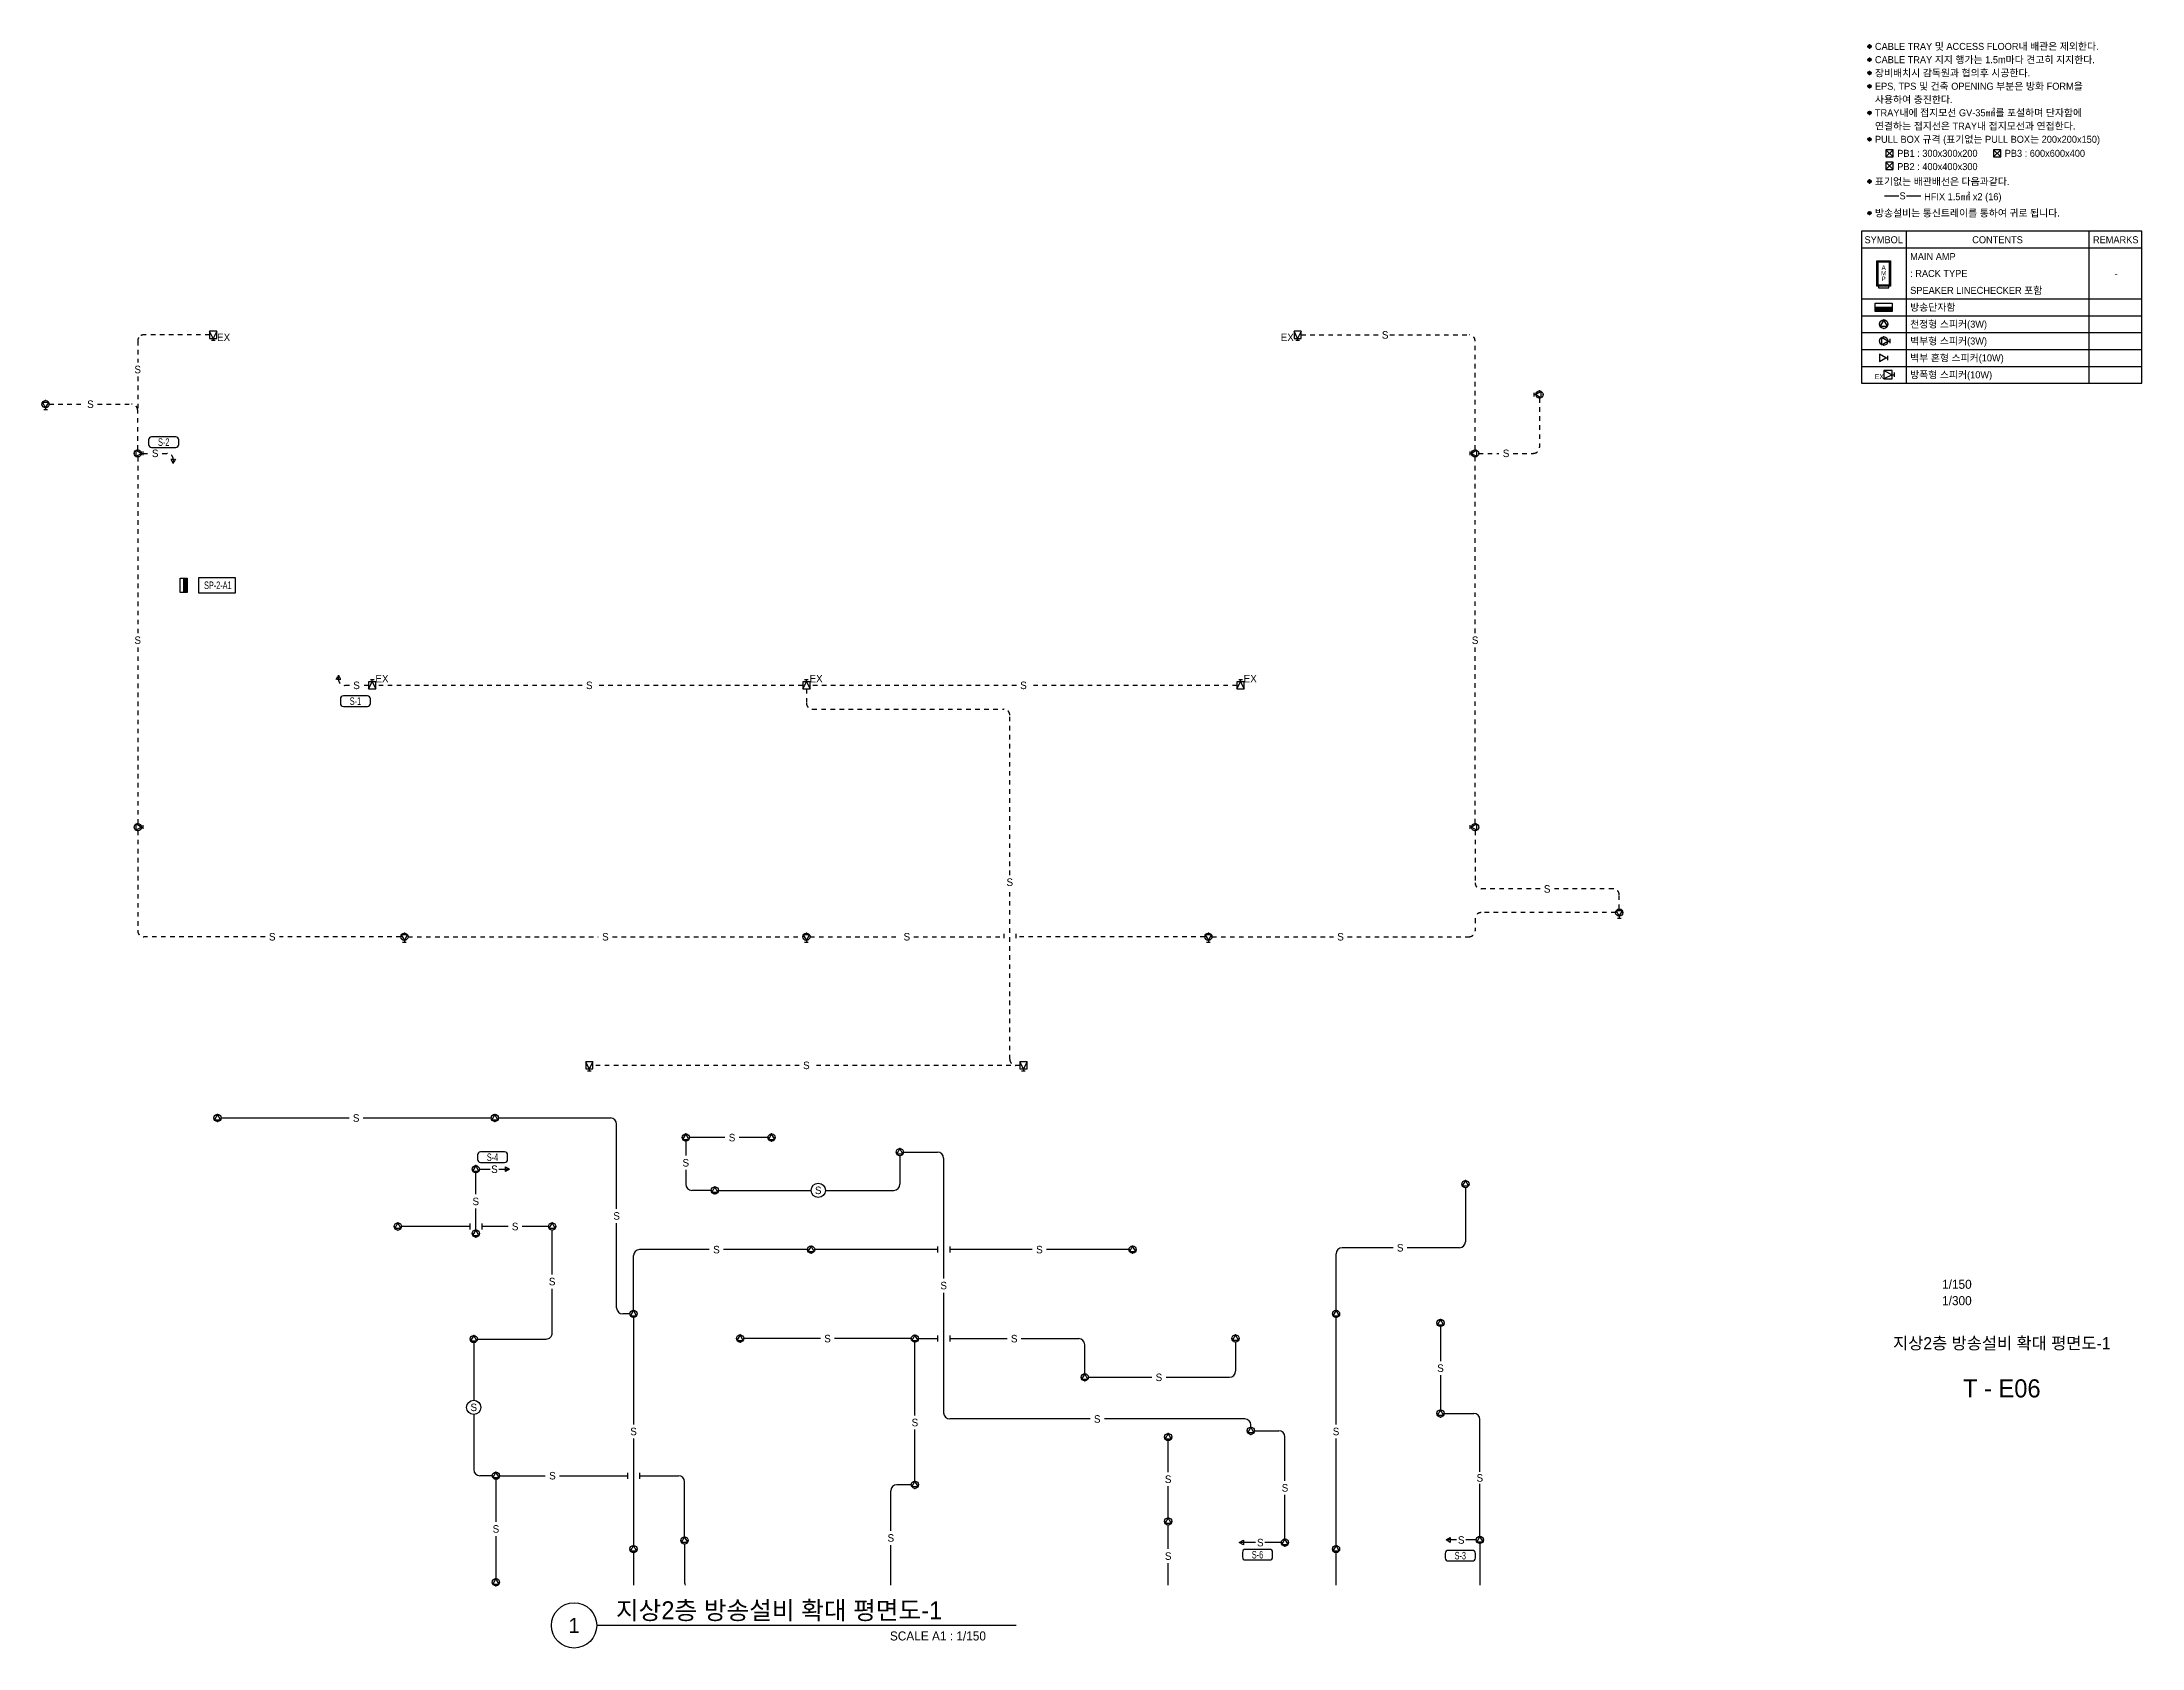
# Model space of a CAD drawing. Header units: millimetres. Extents: x 93478 to 502050, y -351975 to 881490.
# Drawn here: x 271420 to 375900, y -173775 to -93855 of the extents above; entities that cross this region are included whole.
import ezdxf
from ezdxf.enums import TextEntityAlignment as Align

# ---------------------------------------------------------------- set-up
doc = ezdxf.new("R2010")
doc.units = ezdxf.units.MM
doc.header["$LTSCALE"] = 150
doc.set_wipeout_variables(frame=1)
doc.linetypes.add('D1', pattern=[3, 1, -1, 1])
for name, color, linetype in [('------30 Public Address Terminal Board', 3, 'Continuous'), ('------31 Speaker', 3, 'Continuous'), ('-----20 General Symbol', 3, 'Continuous'), ('-----21 Embeded Wire in Ceiling or Wall', 4, 'Continuous'), ('-----23 Concealed or Exposed Wire', 4, 'D1'), ('-----29 Cable Schedule', 1, 'Continuous'), ('-----30 Text', 2, 'Continuous'), ('-----41 Drawing Title', 2, 'Continuous'), ('-----42 Drawing Number', 2, 'Continuous'), ('-----43 Drawing Scale', 3, 'Continuous')]:
    doc.layers.add(name, color=color, linetype=linetype)
doc.styles.add('ELEC', font='')
doc.styles.get('ELEC').set_extended_font_data('Dotum')

msp = doc.modelspace()

# ---------------------------------------------------------------- texts
at = {"layer": '------30 Public Address Terminal Board', "style": 'ELEC', "width": 0.7}
msp.add_text('SP-2-A1', height=375, dxfattribs=at).set_placement((280168, -120890), align=Align.MIDDLE_CENTER)
at = {"layer": '------31 Speaker', "style": 'ELEC'}
for p in [(280456, -108553), (333376, -108553), (288333, -125537), (309933, -125537), (331533, -125537)]:
    msp.add_text('EX', height=375, dxfattribs=at).set_placement(p, align=Align.MIDDLE_CENTER)
at = {"layer": '-----21 Embeded Wire in Ceiling or Wall', "style": 'ELEC'}
for p in [(277050, -114325), (287050, -147400), (305750, -148375), (293930, -149950), (303450, -149628), (293000, -151550), (310040, -151000), (300010, -152275), (294960, -152800), (304975, -153950), (321042, -153950), (338994, -153858, 0), (296800, -155540), (316280, -155739), (310500, -158378), (319790, -158380), (341000, -159850), (326990, -160305), (292900, -161800), (300850, -163000), (314850, -162555), (323921, -162377), (335800, -163000), (296815, -165200), (327450, -165375), (333262, -165805), (342958, -165310), (294005, -167850), (313652, -168298), (342028, -168400), (327450, -169200), (332032, -168528)]:
    msp.add_text('S', height=375, dxfattribs=at).set_placement(p, align=Align.MIDDLE_CENTER)
at = {"layer": '-----23 Concealed or Exposed Wire', "ltscale": 1.5, "style": 'ELEC'}
for p in [(338245, -108430), (276180, -110153), (273830, -111880), (344260, -114325), (276180, -123625), (342720, -123625), (287070, -125870), (298650, -125870), (320250, -125870), (319570, -135665), (346306, -136000), (282875, -138380), (299450, -138380), (314450, -138380), (336025, -138380), (309450, -144780)]:
    msp.add_text('S', height=375, dxfattribs=at).set_placement(p, align=Align.MIDDLE_CENTER)
at = {"layer": '-----41 Drawing Title', "style": 'ELEC'}
msp.add_text('지상2층 방송설비 확대 평면도-1', height=600, dxfattribs=at).set_placement((368925, -158605), align=Align.MIDDLE_CENTER)
at = {"layer": '-----41 Drawing Title', "color": 2, "style": 'ELEC'}
msp.add_text('지상2층 방송설비 확대 평면도-1', height=900, dxfattribs=at).set_placement((299974, -172350))
at = {"layer": '-----41 Drawing Title', "color": 7, "style": 'ELEC'}
msp.add_text('1', height=750, dxfattribs=at).set_placement((297891, -172650), align=Align.MIDDLE)
at = {"layer": '-----41 Drawing Title', "style": 'ELEC'}
msp.add_text('SCALE A1 : 1/150', height=450, dxfattribs=at).set_placement((318384, -173400), align=Align.RIGHT)
at = {"layer": '-----42 Drawing Number', "style": 'ELEC'}
msp.add_text('T - E06', height=900, dxfattribs=at).set_placement((368925, -160855), align=Align.MIDDLE_CENTER)
at = {"layer": '-----43 Drawing Scale', "style": 'ELEC'}
for s, p in [('1/150', (366690, -155675)), ('1/300', (366690, -156490))]:
    msp.add_text(s, height=450, dxfattribs=at).set_placement(p, align=Align.MIDDLE_CENTER)
at = {"linetype": 'Continuous', "style": 'ELEC', "width": 0.7}
for s, p in [('S-2', (277475, -113765)), ('S-1', (287014, -126656)), ('S-4', (293835, -149353)), ('S-6', (331895, -169132)), ('S-3', (341984, -169179))]:
    msp.add_text(s, height=375, dxfattribs=at).set_placement(p, align=Align.MIDDLE)

# ---------------------------------------------------------------- blocks, each defined once
blk = doc.blocks.new('E01-1')
blk.add_lwpolyline([(130, -75), (0, 150), (-130, -75)], close=True)
at = {"linetype": 'Continuous'}
blk.add_circle((0, 0), 150, dxfattribs=at)
for p in [(-150, 0), (0, 150), (150, 0), (0, -150)]:
    blk.add_point(p)
blk = doc.blocks.new('I04')
for p, q in [((-375, 150), (-75, 0)), ((-75, 0), (-375, -150)), ((-75, 0), (0, 0)), ((0, -75), (0, 75))]:
    blk.add_line(p, q)
blk.add_lwpolyline([(-375, -150), (-75, -150), (-75, 150), (-375, 150)], close=True)
blk = doc.blocks.new('I02')
for p, q in [((-75, 0), (0, 0)), ((0, -75), (0, 75))]:
    blk.add_line(p, q)
blk.add_lwpolyline([(-300, -130), (-75, 0), (-300, 130)], close=True)
at = {"linetype": 'Continuous'}
blk.add_circle((-225, 0), 150, dxfattribs=at)
for p in [(-225, 150), (-375, 0), (-225, -150), (-75, 0)]:
    blk.add_point(p)
blk = doc.blocks.new('O07')
blk.add_lwpolyline([(0, -100), (173, 0), (0, 100)], close=True)
blk = doc.blocks.new('I05')
blk.add_hatch(color=256).paths.add_polyline_path([(300, 150), (-300, 150), (-300, 0), (300, 0)])
blk.add_line((-300, 150), (300, 150))
blk.add_lwpolyline([(-300, 0), (-300, 300), (300, 300), (300, 0)], close=True)
blk = doc.blocks.new('I03')
for p, q in [((-75, 0), (0, 0)), ((0, -75), (0, 75))]:
    blk.add_line(p, q)
blk.add_lwpolyline([(-75, 0), (-300, 130), (-300, -130)], close=True)
blk = doc.blocks.new('I12')
for points in [[(300, 75), (-300, 75), (-300, 1200), (300, 1200)], [(225, 75), (-225, 75), (-225, 0), (225, 0)]]:
    blk.add_lwpolyline(points, close=True)
at = {"color": 1}
blk.add_lwpolyline([(-250, 1150), (250, 1150), (250, 125), (-250, 125)], close=True, dxfattribs=at)
at = {"style": 'ELEC'}
for s, p in [('A', (0, 900)), ('M', (0, 650)), ('P', (0, 400))]:
    blk.add_text(s, height=200, dxfattribs=at).set_placement(p, align=Align.MIDDLE)
blk = doc.blocks.new('A$C9b6ca0ab')
at = {"layer": '-----30 Text'}
h = blk.add_hatch(color=256, dxfattribs=at)
edge = h.paths.add_edge_path()
edge.add_arc((-32211, -9950), 160, 0, 360)
h = blk.add_hatch(color=256, dxfattribs=at)
edge = h.paths.add_edge_path()
edge.add_arc((-32211, -11271), 160, 0, 360)
h = blk.add_hatch(color=256, dxfattribs=at)
edge = h.paths.add_edge_path()
edge.add_arc((-32211, -12592), 160, 0, 360)
h = blk.add_hatch(color=256, dxfattribs=at)
edge = h.paths.add_edge_path()
edge.add_arc((-32211, -13913), 160, 0, 360)
h = blk.add_hatch(color=256, dxfattribs=at)
edge = h.paths.add_edge_path()
edge.add_arc((-32211, -16555), 160, 0, 360)
h = blk.add_hatch(color=256, dxfattribs=at)
edge = h.paths.add_edge_path()
edge.add_arc((-32211, -19196), 160, 0, 360)
h = blk.add_hatch(color=256, dxfattribs=at)
edge = h.paths.add_edge_path()
edge.add_arc((-32211, -23392), 160, 0, 360)
h = blk.add_hatch(color=256, dxfattribs=at)
edge = h.paths.add_edge_path()
edge.add_arc((-32211, -26534), 160, 0, 360)
at = {"layer": '-----20 General Symbol'}
for p, q in [((-29852, -20955), (-30580, -20227)), ((-29852, -20227), (-30580, -20955)), ((-19157, -20955), (-19885, -20227)), ((-19157, -20227), (-19885, -20955)), ((-29852, -22202), (-30580, -21474)), ((-29852, -21474), (-30580, -22202))]:
    blk.add_line(p, q, dxfattribs=at)
for points in [[(-30580, -20227), (-30580, -20955), (-29852, -20955), (-29852, -20227)], [(-19885, -20227), (-19885, -20955), (-19157, -20955), (-19157, -20227)], [(-30580, -21474), (-30580, -22202), (-29852, -22202), (-29852, -21474)]]:
    blk.add_lwpolyline(points, close=True, dxfattribs=at)
at = {"layer": '-----21 Embeded Wire in Ceiling or Wall'}
for p, q in [((-30734, -24820, 0), (-29310, -24820, 0)), ((-28528, -24820, 0), (-27115, -24820, 0))]:
    blk.add_line(p, q, dxfattribs=at)
at = {"layer": '-----30 Text'}
for centre in [(-32211, -9950), (-32211, -11271), (-32211, -12592), (-32211, -13913), (-32211, -16555), (-32211, -19196), (-32211, -23392, 0), (-32211, -26534, 0)]:
    blk.add_circle(centre, 160, dxfattribs=at)
for p in [(-32371, -9950), (-32211, -9790), (-32211, -10110), (-32051, -9950), (-32371, -11271), (-32211, -11111), (-32211, -11431), (-32211, -12432), (-32051, -11271), (-32371, -12592), (-32371, -13913), (-32211, -12752), (-32211, -14073), (-32051, -12592), (-32051, -13913), (-32371, -16555), (-32211, -16714), (-32051, -16555), (-32371, -19196), (-32211, -19037), (-32211, -19356), (-32051, -19196), (-32371, -23392, 0), (-32211, -23232, 0), (-32211, -23552, 0), (-32051, -23392, 0), (-32371, -26534, 0), (-32211, -26694, 0), (-32051, -26534, 0)]:
    blk.add_point(p, dxfattribs=at)
at = {"layer": '-----21 Embeded Wire in Ceiling or Wall', "style": 'ELEC'}
blk.add_text('S', height=700, dxfattribs=at).set_placement((-28925, -24820, 0), align=Align.MIDDLE_CENTER)
at = {"layer": '-----30 Text', "style": 'ELEC'}
for s, p in [('CABLE TRAY 및 ACCESS FLOOR내 배관은 제외한다.', (-31675, -9950)), ('장비배치시 감독원과 협의후 시공한다.', (-31675, -12592)), ('CABLE TRAY 지지 행가는 1.5m마다 견고히 지지한다.', (-31675, -11271)), ('EPS, TPS 및 건축 OPENING 부분은 방화 FORM을', (-31675, -13913)), ('TRAY내에 접지모선 GV-35㎟를 포설하며 단자함에', (-31675, -16555)), ('사용하여 충진한다.', (-31675, -15234)), ('연결하는 접지선은 TRAY내 접지모선과 연접한다.', (-31675, -17876)), ('PULL BOX 규격 (표기없는 PULL BOX는 200x200x150)', (-31675, -19196)), ('PB1 : 300x300x200', (-29455, -20591)), ('PB3 : 600x600x400', (-18761, -20591)), ('표기없는 배관배선은 다음과같다.', (-31675, -23392, 0)), ('PB2 : 400x400x300', (-29455, -21912)), ('HFIX 1.5㎟ x2 (16)', (-26777, -24907, 0)), ('방송설비는 통신트레이를 통하여 귀로 됩니다.', (-31675, -26534, 0))]:
    blk.add_text(s, height=700, dxfattribs=at).set_placement(p, align=Align.MIDDLE_LEFT)
at = {"color": 3}
blk.add_wipeout([(-5100, -28351), (-33000, -28351), (-33000, -43471), (-5100, -43471)], dxfattribs=at).dxf.layer = '-----29 Cable Schedule'
at = {"layer": '-----29 Cable Schedule'}
for p, q in [((-28569, -28351), (-28569, -30031)), ((-10380, -28351), (-10380, -30031)), ((-28569, -30031), (-28569, -43471)), ((-10380, -30031), (-10380, -43471)), ((-33000, -35071), (-5100, -35071)), ((-33000, -36751), (-5100, -36751)), ((-33000, -38431), (-5100, -38431)), ((-33000, -40111), (-5100, -40111)), ((-33000, -41791), (-5100, -41791))]:
    blk.add_line(p, q, dxfattribs=at)
at = {"layer": '-----29 Cable Schedule', "color": 3}
blk.add_line((-5100, -30031), (-33000, -30031), dxfattribs=at)
blk.add_lwpolyline([(-5100, -28351), (-33000, -28351), (-33000, -43471), (-5100, -43471)], close=True, dxfattribs=at)
at = {"layer": '------30 Public Address Terminal Board'}
for name, p, xscale, yscale, zscale in [('I12', (-30802, -33979), 2.240000000000387, 2.240000000000387, 2.240000000000387), ('I05', (-30802, -36331), 2.8, 2.8, 2.8)]:
    blk.add_blockref(name, p, dxfattribs=dict(at, xscale=xscale, yscale=yscale, zscale=zscale))
at = {"layer": '------31 Speaker', "xscale": 2.8, "yscale": 2.8, "zscale": 2.8}
for name, p in [('E01-1', (-30802, -37591)), ('I03', (-30382, -40951)), ('I04', (-29734, -42631))]:
    blk.add_blockref(name, p, dxfattribs=at)
at = {"layer": '-----20 General Symbol', "xscale": 2.8, "yscale": 2.8, "zscale": 2.8}
blk.add_blockref('I02', (-30172, -39271), dxfattribs=at)
at = {"layer": '------31 Speaker', "style": 'ELEC'}
blk.add_text('EX', height=500, dxfattribs=at).set_placement((-31699, -42811), align=Align.MIDDLE_LEFT)
at = {"layer": '-----29 Cable Schedule', "color": 2, "style": 'ELEC'}
for s, p in [('SYMBOL', (-30802, -29191)), ('CONTENTS', (-19474, -29191)), ('REMARKS', (-7716, -29191))]:
    blk.add_text(s, height=700, dxfattribs=at).set_placement(p, align=Align.MIDDLE)
at = {"layer": '-----30 Text', "style": 'ELEC'}
for s, p in [('MAIN AMP', (-28168, -30871)), (': RACK TYPE', (-28168, -32551)), ('-', (-7813, -32551)), ('SPEAKER LINECHECKER 포함 ', (-28168, -34231)), ('방송단자함', (-28168, -35911)), ('천정형 스피커(3W)', (-28168, -37591)), ('벽부형 스피커(3W)', (-28168, -39271)), ('벽부 혼형 스피커(10W)', (-28168, -40951)), ('방폭형 스피커(10W)', (-28168, -42631))]:
    blk.add_text(s, height=700, dxfattribs=at).set_placement(p, align=Align.MIDDLE_LEFT)

# ---------------------------------------------------------------- linework, layer by layer
at = {"layer": '------30 Public Address Terminal Board', "color": 1, "elevation": 0}
msp.add_lwpolyline([(279211, -120515), (279211, -121265), (281050, -121265), (281050, -120515)], close=True, dxfattribs=at)
at = {"layer": '-----21 Embeded Wire in Ceiling or Wall'}
for p, q in [((280330, -147400), (286696, -147400)), ((287404, -147400), (293770, -147400)), ((294130, -147400), (299710, -147400)), ((300010, -151921), (300010, -147700)), ((303450, -148555), (303450, -149274)), ((305396, -148375), (303630, -148375)), ((307542, -148375), (306104, -148375)), ((314100, -149280), (314100, -150700)), ((314280, -149100), (315980, -149100)), ((316280, -149400), (316280, -155385)), ((293000, -151196), (293000, -150130)), ((293180, -149950), (293724, -149950)), ((294143, -149950), (294680, -149950)), ((303450, -149981), (303450, -150700)), ((304715, -151000), (303750, -151000)), ((305075, -151000), (309686, -151000)), ((310394, -151000), (313800, -151000)), ((342238, -150870), (342238, -153558)), ((293000, -152970), (293000, -151904)), ((292700, -152800), (289305, -152800)), ((292700, -152650), (292700, -152950)), ((293300, -152650), (293300, -152950)), ((294606, -152800), (293300, -152800)), ((296620, -152800), (295314, -152800)), ((300010, -156850), (300010, -152629)), ((300850, -156970), (300850, -154250)), ((304621, -153950), (301150, -153950)), ((309503, -153950), (305329, -153950)), ((315980, -153950), (309863, -153950)), ((315980, -153800), (315980, -154100)), ((316580, -153800), (316580, -154100)), ((320688, -153950), (316580, -153950)), ((325503, -153950), (321396, -153950)), ((335800, -156970), (335800, -154158)), ((338640, -153858), (336100, -153858)), ((341938, -153858), (339348, -153858)), ((316280, -156093), (316280, -162077)), ((300670, -157150), (300310, -157150)), ((300850, -157330), (300850, -162646)), ((335800, -162646), (335800, -157330)), ((292900, -158580), (292900, -161446)), ((310146, -158377), (306330, -158375)), ((314670, -158380), (310854, -158378)), ((314850, -162201), (314850, -158560)), ((315030, -158380), (315980, -158376)), ((315980, -158225), (315980, -158525)), ((316580, -158230), (316580, -158530)), ((316580, -158380), (319436, -158380)), ((320144, -158380), (323000, -158380)), ((323300, -160125), (323300, -158680)), ((330800, -158550), (330800, -160005)), ((341000, -157780), (341000, -159496)), ((323480, -160305), (326636, -160305)), ((327344, -160305), (330500, -160305)), ((341000, -160204), (341000, -161920)), ((292900, -162154), (292900, -164900)), ((314850, -165470), (314850, -162909)), ((323567, -162377), (316580, -162377)), ((331262, -162377), (324275, -162377)), ((331562, -162782), (331562, -162677)), ((331742, -162962), (332962, -162962)), ((341180, -162100), (342658, -162100)), ((342958, -165014), (342958, -162400)), ((300850, -163354), (300850, -168670)), ((327450, -165021), (327450, -163455)), ((333262, -165451), (333262, -163262)), ((335800, -168670), (335800, -163354)), ((300550, -165050), (300550, -165350)), ((301150, -165050), (301150, -165350)), ((293825, -165200), (293200, -165200)), ((294005, -165380), (294005, -167496)), ((294185, -165200), (296461, -165200)), ((297169, -165200), (300550, -165200)), ((301150, -165200), (303090, -165200)), ((303390, -168245), (303390, -165500)), ((313652, -167944), (313652, -165950)), ((314670, -165650), (313952, -165650)), ((327450, -167295), (327450, -165729)), ((342958, -168220), (342958, -165608)), ((333262, -168348), (333262, -166159)), ((294005, -168204), (294005, -170320)), ((327450, -168846), (327450, -167655)), ((300850, -169030), (300850, -170650)), ((303390, -168605), (303390, -170525)), ((313652, -170645), (313652, -168651)), ((331800, -168528), (330982, -168528)), ((333082, -168528), (332267, -168528)), ((335800, -170650), (335800, -169030)), ((341796, -168400), (341278, -168400)), ((342778, -168400), (342262, -168400)), ((342959, -168580), (342958, -170650)), ((327450, -170650), (327450, -169554))]:
    msp.add_line(p, q, dxfattribs=at)
at = {"layer": '-----21 Embeded Wire in Ceiling or Wall', "elevation": 0}
msp.add_lwpolyline([(296800, -155186), (296800, -152980)], dxfattribs=at)
msp.add_lwpolyline([(293080, -158400), (296500, -158400, 0.4142136), (296800, -158100), (296800, -155894)], format="xyb", dxfattribs=at)
at = {"layer": '-----21 Embeded Wire in Ceiling or Wall'}
for centre in [(310040, -151000), (292900, -161800)]:
    msp.add_circle(centre, 354, dxfattribs=at)
for centre, start, end in [((299710, -147700), 0, 90), ((315980, -149400), 0, 90), ((303750, -150700), 180, 270), ((313800, -150700), 270, 0), ((341938, -153558), 270, 0), ((301150, -154250), 90, 179.99995), ((336100, -154158), 90, 180), ((300310, -156850), 180, 270), ((323000, -158680), 0, 90), ((330500, -160005), 270, 0), ((316580, -162077), 180, 270), ((331262, -162677), 0, 90), ((332962, -163262), 0, 90), ((342658, -162400), 0, 90), ((293200, -164900), 180, 270), ((303090, -165500), 0, 90), ((313952, -165950), 90, 180), ((303690, -170525), 180, 204.62445)]:
    msp.add_arc(centre, 300, start, end, dxfattribs=at)
at = {"layer": '-----23 Concealed or Exposed Wire', "ltscale": 1.5}
for p, q in [((279760, -108430), (276480, -108430)), ((334070, -108430), (338013, -108430)), ((338479, -108430), (342420, -108430)), ((276180, -108730), (276180, -109799)), ((342720, -114145), (342720, -108730)), ((345920, -111580), (345920, -114025)), ((271780, -111880), (273476, -111880)), ((274184, -111880), (275880, -111880)), ((276180, -114145), (276180, -112180)), ((276180, -114505), (276180, -123271)), ((276450, -114325), (276696, -114325)), ((277404, -114325), (277650, -114325)), ((277950, -114625), (277950, -114825)), ((342720, -123271), (342720, -114505)), ((342900, -114325), (343906, -114325)), ((344614, -114325), (345620, -114325)), ((276180, -123979), (276180, -132745)), ((342720, -132745), (342720, -123979)), ((286170, -125570), (286170, -125370)), ((286716, -125870), (286470, -125870)), ((287670, -125870), (287424, -125870)), ((298296, -125870), (288030, -125870)), ((309270, -125870), (299004, -125870)), ((309450, -126050), (309450, -126750)), ((319896, -125870), (309630, -125870)), ((330870, -125870), (320604, -125870)), ((309750, -127050), (319270, -127050)), ((319570, -135311), (319570, -127350)), ((276180, -133105), (276180, -138080)), ((342720, -133105), (342720, -135700)), ((319570, -144480), (319570, -136019)), ((345952, -136000), (343020, -136000)), ((349593, -136000), (346660, -136000)), ((349893, -137000), (349893, -136300)), ((342720, -137480), (342720, -138080)), ((349713, -137180), (343020, -137180)), ((282521, -138380), (276480, -138380)), ((289270, -138380), (283229, -138380)), ((289630, -138380), (299096, -138380)), ((299804, -138380), (309270, -138380)), ((309630, -138380), (314096, -138380)), ((314804, -138380), (319270, -138380)), ((319270, -138230), (319270, -138530)), ((319870, -138230), (319870, -138530)), ((329270, -138380), (319870, -138380)), ((329630, -138380), (335671, -138380)), ((336379, -138380), (342420, -138380)), ((309096, -144780), (298830, -144780)), ((320070, -144780), (309804, -144780)), ((320070, -144780), (319870, -144780))]:
    msp.add_line(p, q, dxfattribs=at)
at = {"layer": '-----23 Concealed or Exposed Wire', "ltscale": 1.5, "elevation": 0}
msp.add_lwpolyline([(276180, -110507), (276180, -112180)], dxfattribs=at)
at = {"layer": '-----23 Concealed or Exposed Wire'}
msp.add_arc((276480, -108730), 300, 90, 180, dxfattribs=at)
at = {"layer": '-----23 Concealed or Exposed Wire', "ltscale": 1.5}
for centre, start, end in [((342420, -108730), 0, 90), ((275880, -112180), 0, 90), ((277650, -114625), 0, 90), ((345620, -114025), 270, 0), ((286470, -125570), 180, 270), ((309750, -126750), 180, 270), ((319270, -127350), 0, 90), ((343020, -135700), 180, 270), ((349593, -136300), 0, 90), ((343020, -137480), 90, 180), ((276480, -138080), 180, 270), ((342420, -138080), 270, 0), ((319870, -144480), 180, 270)]:
    msp.add_arc(centre, 300, start, end, dxfattribs=at)
at = {"layer": '-----41 Drawing Title', "color": 7}
msp.add_line((319884, -172650), (299016, -172650), dxfattribs=at)
msp.add_circle((297891, -172650), 1125, dxfattribs=at)
at = {"color": 1, "linetype": 'Continuous', "elevation": 0}
for points in [[(276725, -113878, 0.4142136), (276875, -114028), (278075, -114028, 0.4142136), (278225, -113878), (278225, -113653, 0.4142136), (278075, -113503), (276875, -113503, 0.4142136), (276725, -113653)], [(286264, -126769, 0.4142136), (286414, -126919), (287614, -126919, 0.4142136), (287764, -126769), (287764, -126544, 0.4142136), (287614, -126394), (286414, -126394, 0.4142136), (286264, -126544)], [(293085, -149466, 0.4142136), (293235, -149616), (294435, -149616, 0.4142136), (294585, -149466), (294585, -149241, 0.4142136), (294435, -149091), (293235, -149091, 0.4142136), (293085, -149241)], [(331145, -169244, 0.4142136), (331295, -169394), (332495, -169394, 0.4142136), (332645, -169244), (332645, -169019, 0.4142136), (332495, -168869), (331295, -168869, 0.4142136), (331145, -169019)], [(341234, -169291, 0.4142136), (341384, -169441), (342584, -169441, 0.4142136), (342734, -169291), (342734, -169066, 0.4142136), (342584, -168916), (341384, -168916, 0.4142136), (341234, -169066)]]:
    msp.add_lwpolyline(points, format="xyb", close=True, dxfattribs=at)

# ---------------------------------------------------------------- block references
at = {"layer": '------30 Public Address Terminal Board', "xscale": 1.2, "yscale": 1.2, "zscale": 1.2, "rotation": 89.99999999999999}
msp.add_blockref('I05', (278650, -120890), dxfattribs=at)
at = {"layer": '------31 Speaker', "xscale": 1.2, "yscale": 1.2, "zscale": 1.2}
for name, p, rotation in [('I04', (279940, -108700), 269.9999999999999), ('I04', (333890, -108700), 269.9999999999999), ('I02', (271600, -112150), 270), ('I02', (345650, -111400), 180), ('I02', (342450, -114325), 180), ('I04', (287850, -125600), 89.99999999999993), ('I04', (309450, -125600), 89.99999999999993), ('I04', (331050, -125600), 89.99999999999993), ('I02', (342450, -132925), 180), ('I02', (349893, -137450), 270), ('I02', (289450, -138650), 270), ('I02', (309450, -138650), 270), ('I02', (329450, -138650), 270), ('I04', (298650, -145050), 270), ('I04', (320250, -145050), 270)]:
    msp.add_blockref(name, p, dxfattribs=dict(at, rotation=rotation))
for name, p in [('I02', (276450, -114325)), ('I02', (276450, -132925)), ('E01-1', (280150, -147400)), ('E01-1', (293950, -147400)), ('E01-1', (303450, -148375)), ('E01-1', (307722, -148375)), ('E01-1', (314100, -149100)), ('E01-1', (293000, -149950)), ('E01-1', (293000, -149950)), ('E01-1', (304895, -151000)), ('E01-1', (342238, -150690)), ('E01-1', (289125, -152800)), ('E01-1', (293000, -153150)), ('E01-1', (293000, -153150)), ('E01-1', (296800, -152800)), ('E01-1', (309683, -153950)), ('E01-1', (325683, -153950)), ('E01-1', (300850, -157150)), ('E01-1', (335800, -157150)), ('E01-1', (341000, -157600)), ('E01-1', (292900, -158400)), ('E01-1', (292900, -158400)), ('E01-1', (306150, -158375)), ('E01-1', (314850, -158380)), ('E01-1', (330800, -158370)), ('E01-1', (323300, -160305)), ('E01-1', (341000, -162100)), ('E01-1', (331562, -162962)), ('E01-1', (327450, -163275)), ('E01-1', (294005, -165200)), ('E01-1', (314850, -165650)), ('E01-1', (327450, -167475)), ('E01-1', (300850, -168850)), ('E01-1', (303390, -168425)), ('E01-1', (333262, -168528)), ('E01-1', (335800, -168850)), ('E01-1', (342958, -168400)), ('E01-1', (294005, -170500))]:
    msp.add_blockref(name, p, dxfattribs=at)
at = {"layer": '-----21 Embeded Wire in Ceiling or Wall', "xscale": -1.2, "yscale": 1.2, "zscale": 1.2, "rotation": 180}
msp.add_blockref('O07', (294472, -149950), dxfattribs=at)
at = {"layer": '-----21 Embeded Wire in Ceiling or Wall', "xscale": -1.2, "yscale": 1.2, "zscale": 1.2}
for p in [(331190, -168528), (341486, -168400)]:
    msp.add_blockref('O07', p, dxfattribs=at)
at = {"layer": '-----23 Concealed or Exposed Wire', "ltscale": 1.5, "xscale": -1.2, "yscale": 1.2, "zscale": 1.2}
for p, rotation in [((277950, -114617), 90), ((286170, -125578), 270)]:
    msp.add_blockref('O07', p, dxfattribs=dict(at, rotation=rotation))
at = {"layer": '-----29 Cable Schedule', "xscale": 0.5, "yscale": 0.5, "zscale": 0.5}
msp.add_blockref('A$C9b6ca0ab', (378450, -89100), dxfattribs=at)

msp.set_redraw_order([(e.dxf.handle, doc.entitydb.next_handle()) for e in msp.query("TEXT MTEXT ATTDEF DIMENSION ARC_DIMENSION")])  # texts and dimensions are drawn at this point

doc.saveas('drawing.dxf')
